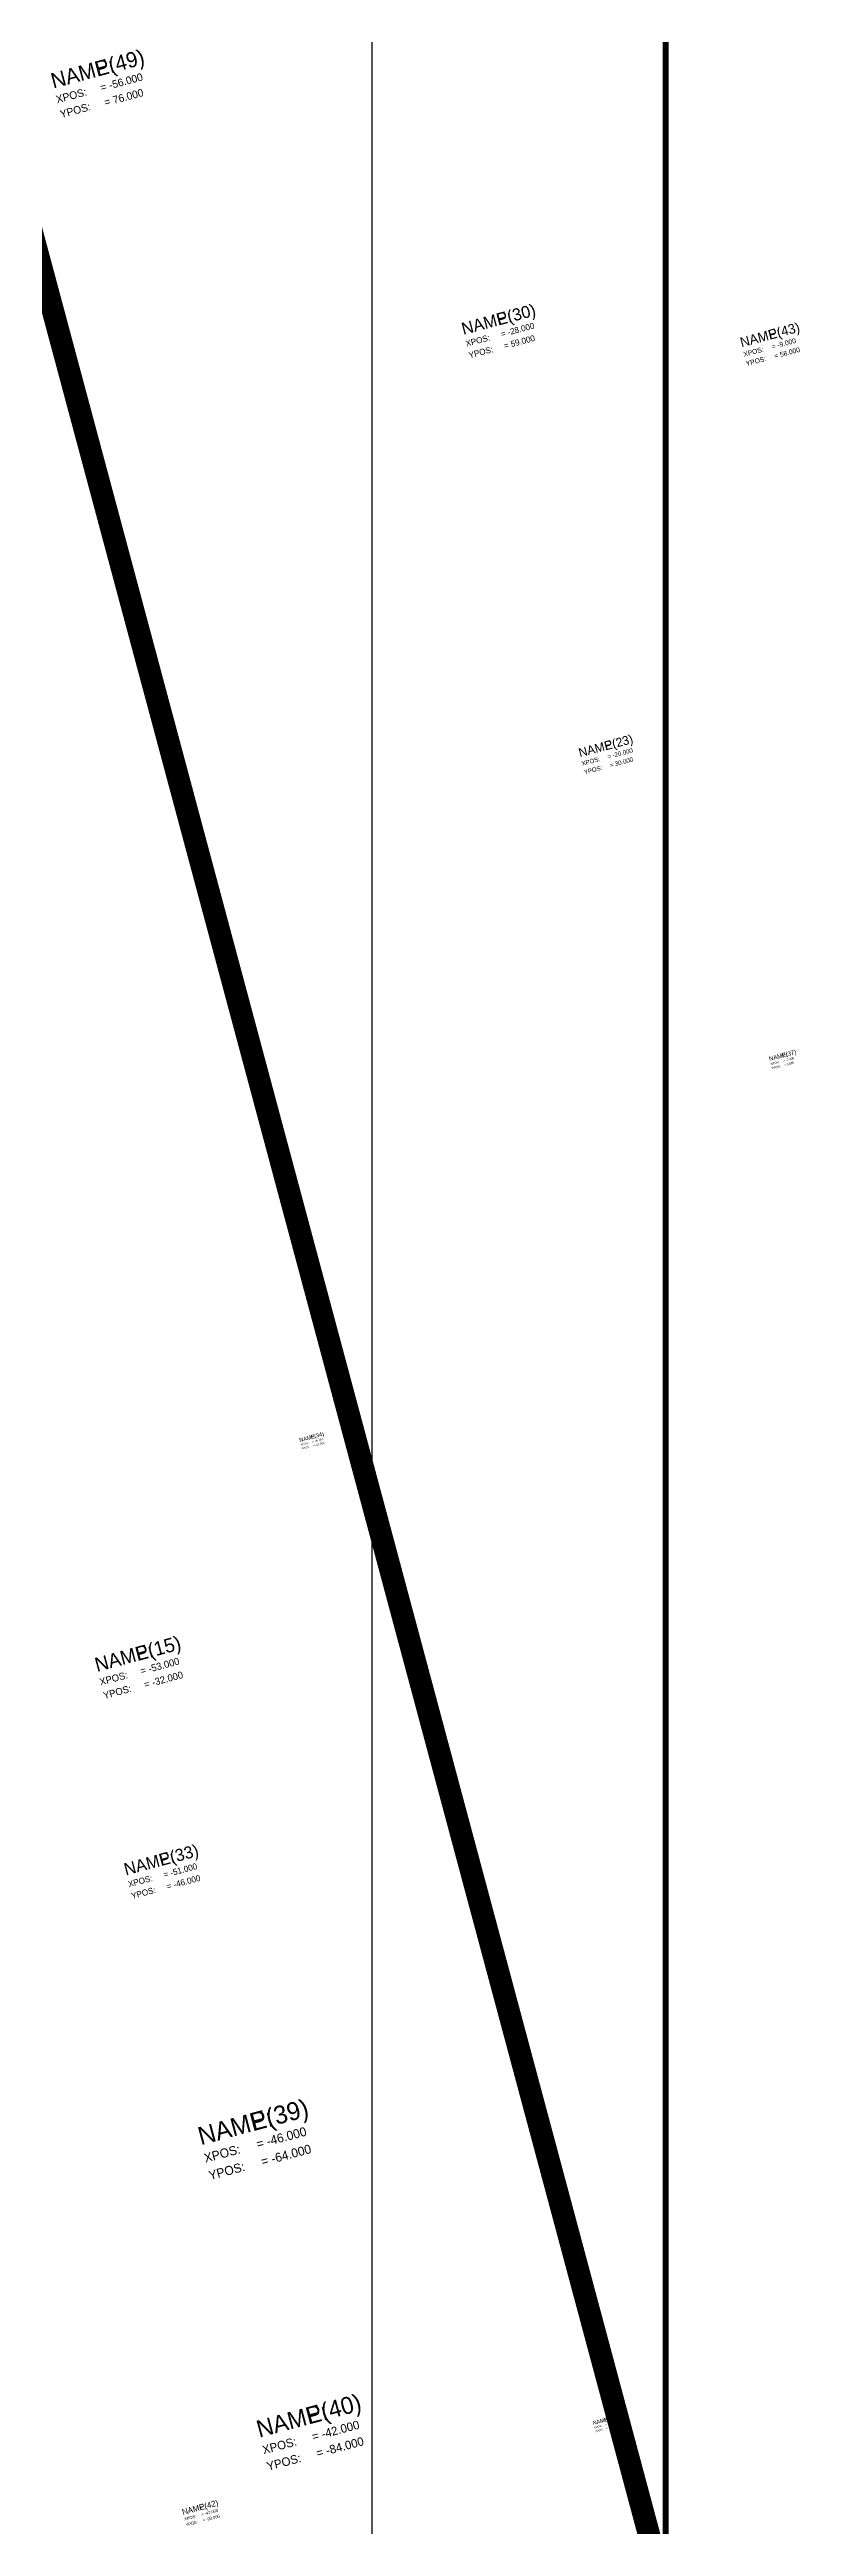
# Model space of a CAD drawing. Header units: metres. Extents: x -311 to 752, y -373 to 924.
# Drawn here: x -56 to -4.9, y -91.2 to 77.7 of the extents above; entities that cross this region are included whole.
import ezdxf

# ---------------------------------------------------------------- set-up
doc = ezdxf.new("R2010")
doc.units = ezdxf.units.M

# ---------------------------------------------------------------- blocks, each defined once
blk = doc.blocks.new('FLAG')
at = {"color": 3}
blk.add_text('NAME:', height=0.5, dxfattribs=at).set_placement((0, -0.5))
at = {"color": 4}
for s, p in [('YPOS:', (0, -1.5)), ('XPOS:', (0, -1))]:
    blk.add_text(s, height=0.25, dxfattribs=at).set_placement(p)
at = {"color": 3}
blk.add_attdef('NAME', (1.5, -0.5), '', height=0.5, dxfattribs=at)
at = {"color": 4}
for tag, p in [('YPOS', (1.5, -1.5)), ('XPOS', (1.5, -1))]:
    blk.add_attdef(tag, p, '', height=0.25, dxfattribs=at)
blk = doc.blocks.new('штамп')
at = {"layer": 'F_TitleBox', "color": 4}
blk.add_lwpolyline([(-34, -98), (-34, 199), (176, 199), (176, -98), (-34, -98)], close=True, dxfattribs=at)
at = {"layer": 'F_TitleBox', "color": 2, "const_width": 0.4}
blk.add_lwpolyline([(-14, -93), (-14, 194), (171, 194), (171, -93), (-14, -93)], close=True, dxfattribs=at)
at = {"layer": 'POINTS', "color": 1}
blk.add_point((0, 0), dxfattribs=at)
at = {"color": 3}
blk.add_text('Name:', height=0.5, dxfattribs=at).set_placement((0, 0))
blk.add_attdef('NAME', (1, 0), '', height=0.5, dxfattribs=at)

msp = doc.modelspace()

# ---------------------------------------------------------------- block references
at = {"rotation": 15}
for name, p, xscale, yscale, zscale, values in [('штамп', (10, 20), 3.8, 3.8, 3.8, {'NAME': 'Object'}), ('FLAG', (-56, 76), 2.082424842693807, 2.082424842693807, 2.082424842693807, {'NAME': 'P(49)', 'XPOS': '= -56.000', 'YPOS': '= 76.000'}), ('FLAG', (-28, 59), 1.6522296496000026, 1.6522296496000026, 1.6522296496000026, {'NAME': 'P(30)', 'XPOS': '= -28.000', 'YPOS': '= 59.000'}), ('FLAG', (-9, 58), 1.3280051610803647, 1.3280051610803647, 1.3280051610803647, {'NAME': 'P(43)', 'XPOS': '= -9.000', 'YPOS': '= 58.000'}), ('FLAG', (-20, 30), 1.21152927407886, 1.21152927407886, 1.21152927407886, {'NAME': 'P(23)', 'XPOS': '= -20.000', 'YPOS': '= 30.000'}), ('FLAG', (-7, 9), 0.5987514056738956, 0.5987514056738956, 0.5987514056738956, {'NAME': 'P(37)', 'XPOS': '= -7.000', 'YPOS': '= 9.000'}), ('FLAG', (-39, -17), 0.5379167242453864, 0.5379167242453864, 0.5379167242453864, {'NAME': 'P(34)', 'XPOS': '= -39.000', 'YPOS': '= -17.000'}), ('FLAG', (-53, -32), 1.917623328402537, 1.917623328402537, 1.917623328402537, {'NAME': 'P(15)', 'XPOS': '= -53.000', 'YPOS': '= -32.000'}), ('FLAG', (-51, -46), 1.6611111735398076, 1.6611111735398076, 1.6611111735398076, {'NAME': 'P(33)', 'XPOS': '= -51.000', 'YPOS': '= -46.000'}), ('FLAG', (-46, -64), 2.4606735729085027, 2.4606735729085027, 2.4606735729085027, {'NAME': 'P(39)', 'XPOS': '= -46.000', 'YPOS': '= -64.000'}), ('FLAG', (-42, -84), 2.3308638914784385, 2.3308638914784385, 2.3308638914784385, {'NAME': 'P(40)', 'XPOS': '= -42.000', 'YPOS': '= -84.000'}), ('FLAG', (-19, -84), 0.5249631610883425, 0.5249631610883425, 0.5249631610883425, {'NAME': 'P(26)', 'XPOS': '= -19.000', 'YPOS': '= -84.000'}), ('FLAG', (-47, -90), 0.806589072512012, 0.806589072512012, 0.806589072512012, {'NAME': 'P(42)', 'XPOS': '= -47.000', 'YPOS': '= -90.000'})]:
    msp.add_blockref(name, p, dxfattribs=dict(at, xscale=xscale, yscale=yscale, zscale=zscale)).add_auto_attribs(values)
at = {"layer": 'F_TitleBox'}
msp.add_blockref('штамп', (0, 0), dxfattribs=at)

doc.saveas('drawing.dxf')
